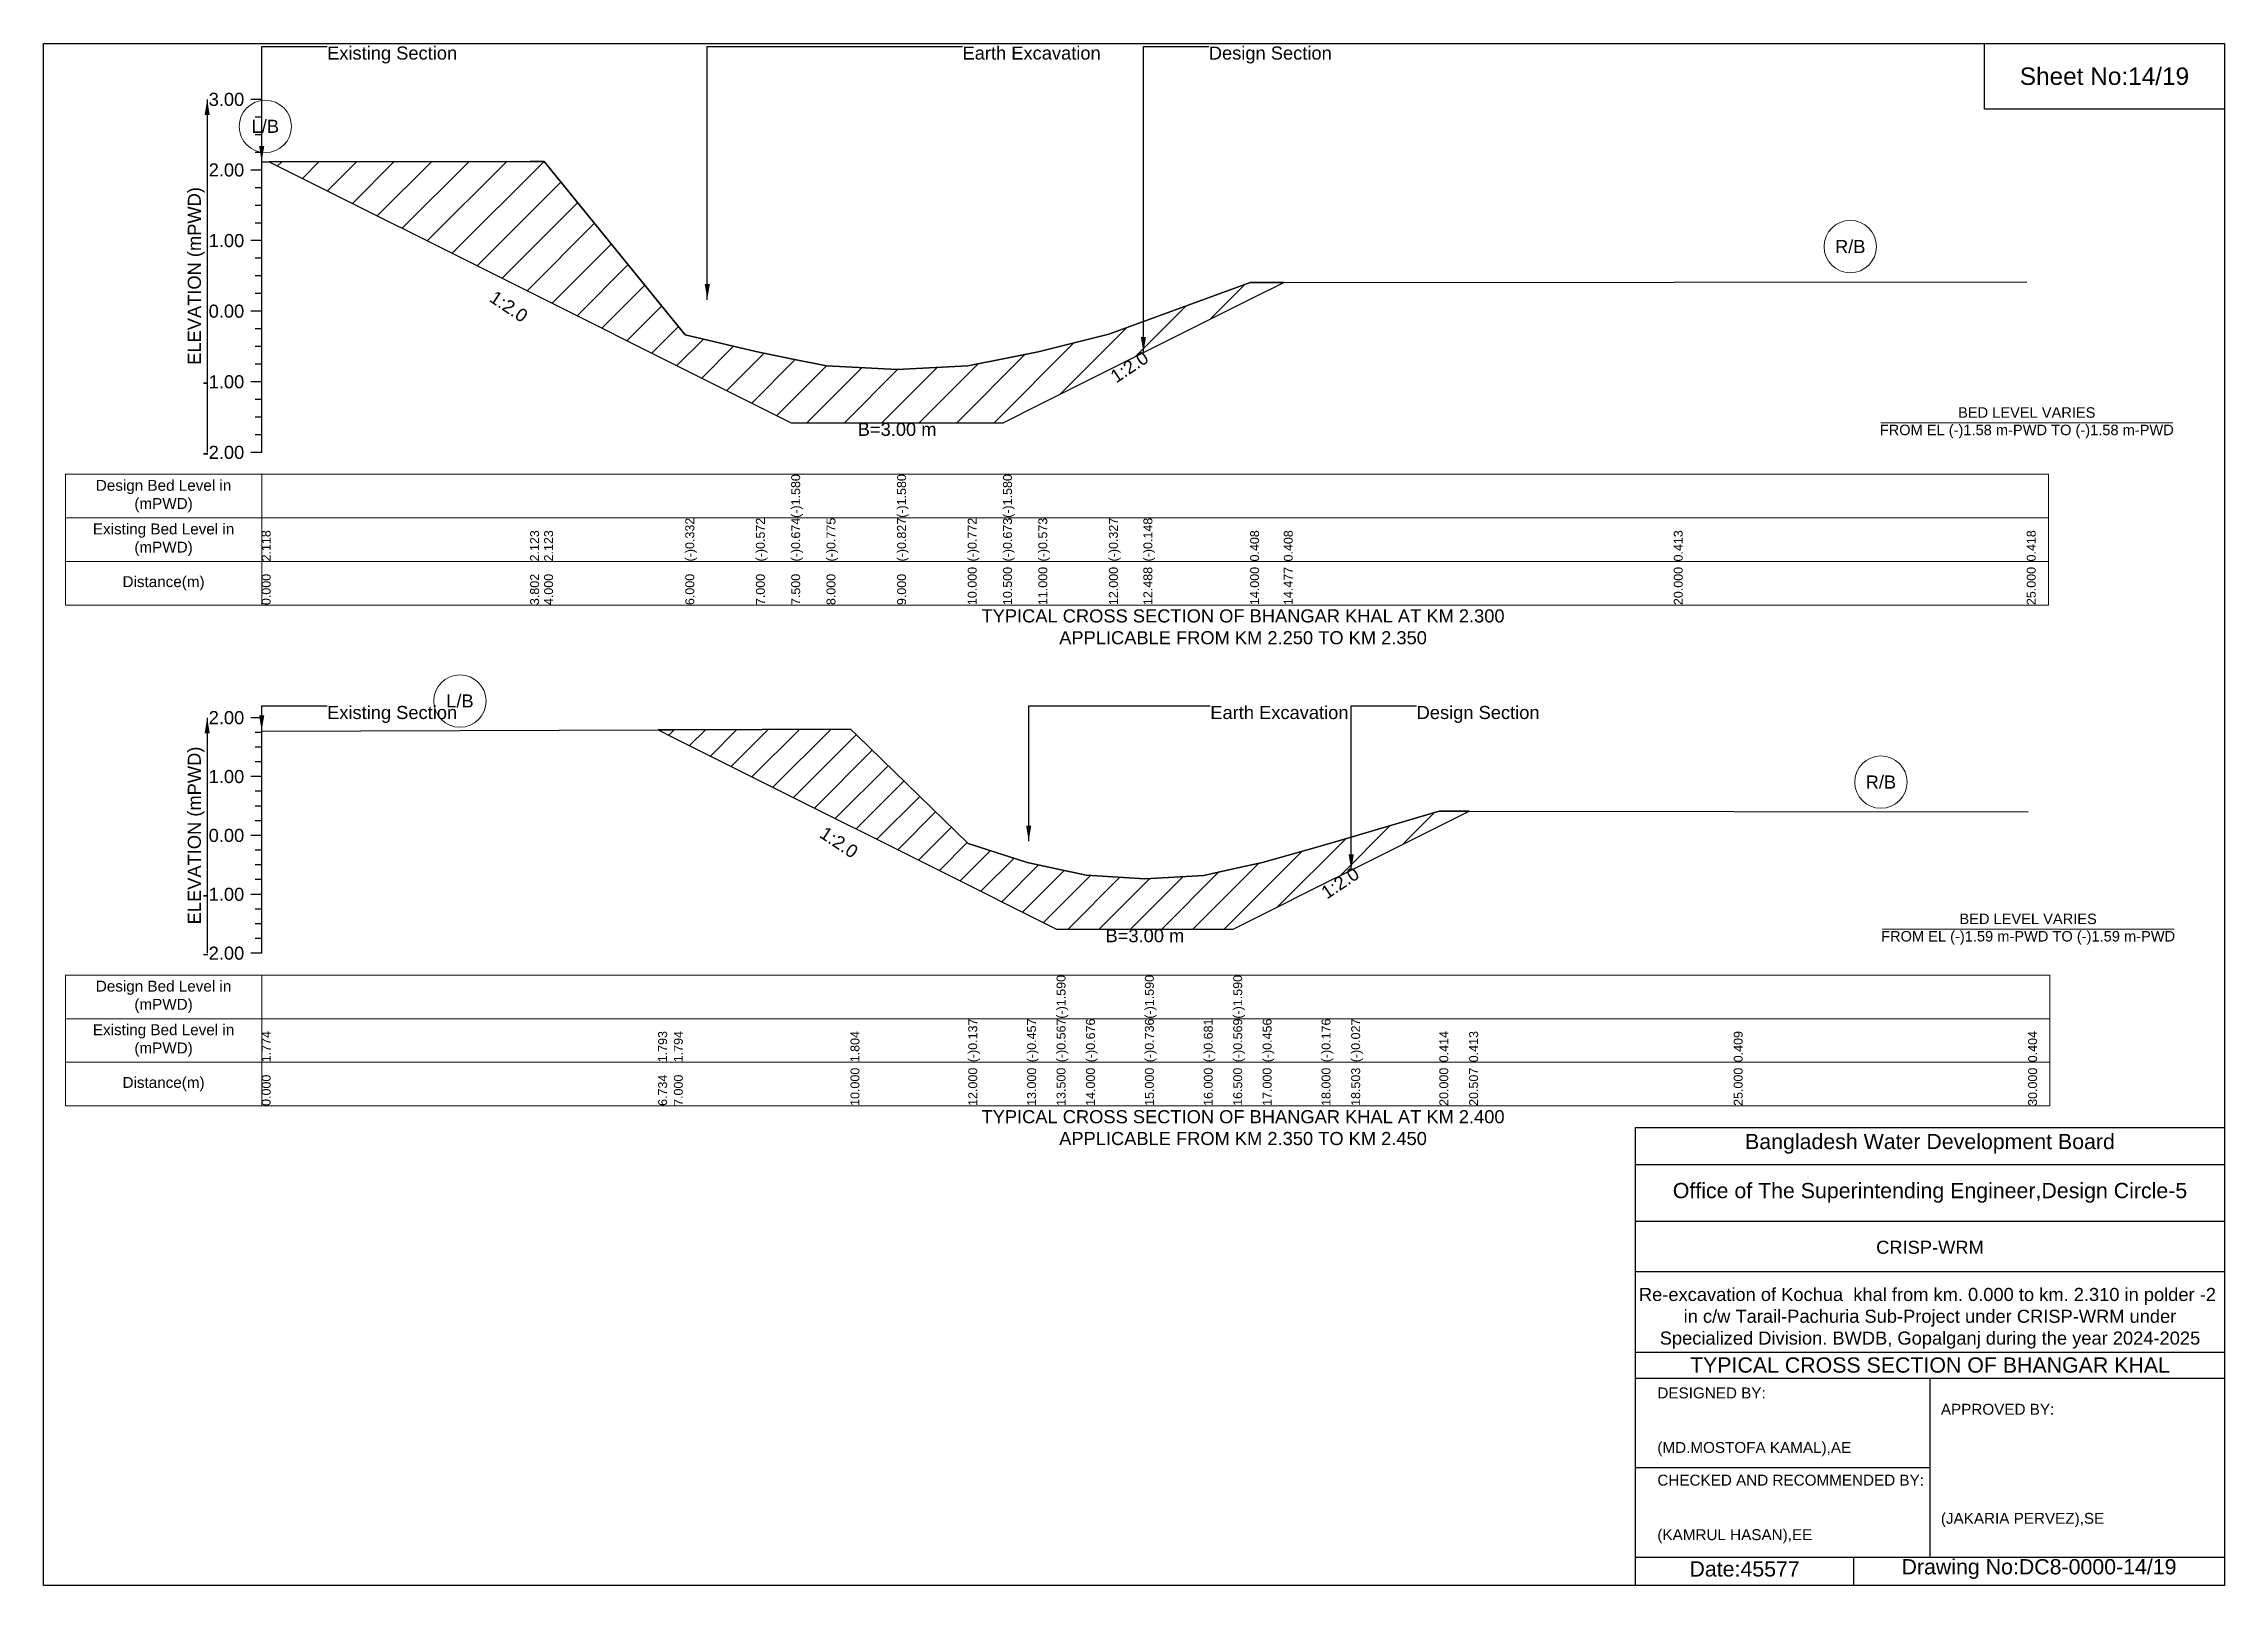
# Model space of a CAD drawing. Header units: inches. Extents: x 91000 to 288000, y -5656 to 0.
# Drawn here: x 230000 to 238000, y -5656 to 0 of the extents above; entities that cross this region are included whole.
import ezdxf

# ---------------------------------------------------------------- set-up
doc = ezdxf.new("R2010")
doc.units = ezdxf.units.IN
doc.header["$LTSCALE"] = 7
doc.header["$MEASUREMENT"] = 0
for name, color, linetype, lineweight in [('Cross section Data Border', 7, 'Continuous', 9), ('Cross Section Labels', 7, 'Continuous', 9), ('Existing_Bed_Level for Xsection', 7, 'Continuous', 25)]:
    doc.layers.add(name, color=color, linetype=linetype, lineweight=lineweight)
doc.styles.get("Standard").update_dxf_attribs({"font": 'arial.ttf'})
doc.dimstyles.get("Standard").update_dxf_attribs({"dimtxt": 0.18, "dimasz": 0.18, "dimexe": 0.18, "dimexo": 0.0625, "dimgap": 0.09, "dimtad": 0, "dimtih": 1, "dimtoh": 1, "dimdec": 4, "dimzin": 0, "dimdsep": 46, "dimtxsty": 'Standard', "dimcen": 0.09, "dimadec": 0, "dimazin": 0, "dimtfac": 1, "dimtdec": 4, "dimtofl": 0, "dimtmove": 0, "dimatfit": 3, "dimfxl": 1, "dimtolj": 1, "dimtzin": 0, "dimarcsym": 0})

msp = doc.modelspace()

# ---------------------------------------------------------------- texts
at = {"attachment_point": 5}
for s, insert, char_height in [('Sheet No:14/19', (237560, -120), 64), ('Bangladesh Water Development Board', (236920, -4036), 56), ('Office of The Superintending Engineer,Design Circle-5', (236920, -4216), 56)]:
    msp.add_mtext(s, dxfattribs=dict(at, insert=insert, char_height=char_height))
for s, insert, char_height, width, attachment_point in [('CRISP-WRM', (236920, -4416), 48, 2240, 5), ('Re-excavation of Kochua  khal from km. 0.000 to km. 2.310 in polder -2  in c/w Tarail-Pachuria Sub-Project under CRISP-WRM under Specialized Division. BWDB, Gopalganj during the year 2024-2025', (236920, -4676), 48, 2160, 5), ('TYPICAL CROSS SECTION OF BHANGAR KHAL', (236920, -4848), 56, 2240, 5), ('DESIGNED BY:^J^J^J(MD.MOSTOFA KAMAL),AE', (235920, -5056), 40, 1120, 4), ('APPROVED BY:^J^J^J^J^J^J(JAKARIA PERVEZ),SE', (236960, -5216), 40, 1120, 4), ('CHECKED AND RECOMMENDED BY:^J^J^J(KAMRUL HASAN),EE', (235920, -5376), 40, 1120, 4), ('Date:45577', (236240, -5596), 56, 1120, 5), ('Drawing No:DC8-0000-14/19', (237320, -5596), 56, 1760, 5)]:
    msp.add_mtext(s, dxfattribs=dict(insert=insert, char_height=char_height, width=width, attachment_point=attachment_point))
at = {"layer": 'Cross section Data Border', "char_height": 40, "width": 640, "attachment_point": 5}
for s, insert in [('Design Bed Level in (mPWD)', (230440, -1659.8)), ('Existing Bed Level in (mPWD)', (230440, -1819.8)), ('Distance(m)', (230440, -1979.8)), ('Design Bed Level in (mPWD)', (230440, -3497)), ('Existing Bed Level in (mPWD)', (230440, -3657)), ('Distance(m)', (230440, -3817))]:
    msp.add_mtext(s, dxfattribs=dict(at, insert=insert))
at = {"layer": 'Cross Section Labels'}
for s, insert, char_height, attachment_point in [('Existing Section', (231040, -10.6), 48, 1), ('Earth Excavation', (233371, -10.6), 48, 1), ('Design Section', (234274.5, -10.6), 48, 1), ('L/B', (230813.4, -303.7), 48, 5), ('R/B', (236627.5, -744.7), 48, 5), ('BED LEVEL VARIES ^JFROM EL (-)1.58 m-PWD TO (-)1.58 m-PWD', (237275, -1391), 38.4, 5), ('B=3.00 m', (233131, -1391), 48, 2), ('TYPICAL CROSS SECTION OF BHANGAR KHAL AT KM 2.300^JAPPLICABLE FROM KM 2.250 TO KM 2.350', (234400, -2139.8), 48, 5), ('L/B', (231527.2, -2411.8), 48, 5), ('Existing Section', (231040, -2429.8), 48, 1), ('Earth Excavation', (234280, -2429.8), 48, 1), ('Design Section', (235036.8, -2429.8), 48, 1), ('R/B', (236740, -2709.2), 48, 5), ('BED LEVEL VARIES ^JFROM EL (-)1.59 m-PWD TO (-)1.59 m-PWD', (237280, -3248.5), 38.4, 5), ('B=3.00 m', (234040, -3248.5), 48, 2), ('TYPICAL CROSS SECTION OF BHANGAR KHAL AT KM 2.400^JAPPLICABLE FROM KM 2.350 TO KM 2.450', (234400, -3977), 48, 5)]:
    msp.add_mtext(s, dxfattribs=dict(at, insert=insert, char_height=char_height, attachment_point=attachment_point))
at = {"layer": 'Cross Section Labels', "char_height": 48, "attachment_point": 2}
for insert, rotation in [((231719.9, -944.5), 326.30993), ((233969.7, -1165.9), 33.69007), ((232931.2, -2910.1), 326.30993), ((234742.8, -3059.1), 33.69007)]:
    msp.add_mtext('1:2.0', dxfattribs=dict(at, insert=insert, rotation=rotation))
at = {"layer": 'Existing_Bed_Level for Xsection', "char_height": 48, "attachment_point": 6}
for s, insert in [('3.00', (230736, -204.8)), ('2.00', (230736, -463.8)), ('1.00', (230736, -722.8)), ('0.00', (230736, -981.8)), ('-1.00', (230736, -1240.8)), ('-2.00', (230736, -1499.8)), ('2.00', (230736, -2473)), ('1.00', (230736, -2689)), ('0.00', (230736, -2905)), ('-1.00', (230736, -3121)), ('-2.00', (230736, -3337))]:
    msp.add_mtext(s, dxfattribs=dict(at, insert=insert))
at = {"layer": 'Existing_Bed_Level for Xsection', "rotation": 90}
for s, insert, char_height, attachment_point in [('ELEVATION (mPWD)', (230560, -852.3), 48, 5), ('(-)1.580', (232742.5, -1739.8), 32.8, 1), ('(-)1.580', (233131, -1739.8), 32.8, 1), ('(-)1.580', (233519.5, -1739.8), 32.8, 1), ('(-)0.332', (232354, -1899.8), 32.8, 1), ('(-)0.572', (232613, -1899.8), 32.8, 1), ('(-)0.674', (232742.5, -1899.8), 32.8, 1), ('(-)0.775', (232872, -1899.8), 32.8, 1), ('(-)0.827', (233131, -1899.8), 32.8, 1), ('(-)0.772', (233390, -1899.8), 32.8, 1), ('(-)0.673', (233519.5, -1899.8), 32.8, 1), ('(-)0.573', (233649, -1899.8), 32.8, 1), ('(-)0.327', (233908, -1899.8), 32.8, 1), ('(-)0.148', (234034.5, -1899.8), 32.8, 1), ('2.118', (230800, -1899.8), 32.8, 1), ('2.123', (231784.7, -1899.8), 32.8, 1), ('2.123', (231836, -1899.8), 32.8, 1), ('0.408', (234426, -1899.8), 32.8, 1), ('0.408', (234549.5, -1899.8), 32.8, 1), ('0.413', (235980, -1899.8), 32.8, 1), ('0.418', (237275, -1899.8), 32.8, 1), ('0.000', (230800, -2059.8), 32.8, 1), ('3.802', (231784.7, -2059.8), 32.8, 1), ('4.000', (231836, -2059.8), 32.8, 1), ('6.000', (232354, -2059.8), 32.8, 1), ('7.000', (232613, -2059.8), 32.8, 1), ('7.500', (232742.5, -2059.8), 32.8, 1), ('8.000', (232872, -2059.8), 32.8, 1), ('9.000', (233131, -2059.8), 32.8, 1), ('10.000', (233390, -2059.8), 32.8, 1), ('10.500', (233519.5, -2059.8), 32.8, 1), ('11.000', (233649, -2059.8), 32.8, 1), ('12.000', (233908, -2059.8), 32.8, 1), ('12.488', (234034.5, -2059.8), 32.8, 1), ('14.000', (234426, -2059.8), 32.8, 1), ('14.477', (234549.5, -2059.8), 32.8, 1), ('20.000', (235980, -2059.8), 32.8, 1), ('25.000', (237275, -2059.8), 32.8, 1), ('ELEVATION (mPWD)', (230560, -2905), 48, 5), ('(-)1.590', (233716, -3577), 32.8, 1), ('(-)1.590', (234040, -3577), 32.8, 1), ('(-)1.590', (234364, -3577), 32.8, 1), ('(-)0.137', (233392, -3737), 32.8, 1), ('(-)0.457', (233608, -3737), 32.8, 1), ('(-)0.567', (233716, -3737), 32.8, 1), ('(-)0.676', (233824, -3737), 32.8, 1), ('(-)0.736', (234040, -3737), 32.8, 1), ('(-)0.681', (234256, -3737), 32.8, 1), ('(-)0.569', (234364, -3737), 32.8, 1), ('(-)0.456', (234472, -3737), 32.8, 1), ('(-)0.176', (234688, -3737), 32.8, 1), ('(-)0.027', (234796.8, -3737), 32.8, 1), ('1.774', (230800, -3737), 32.8, 1), ('1.793', (232254.4, -3737), 32.8, 1), ('1.794', (232312, -3737), 32.8, 1), ('1.804', (232960, -3737), 32.8, 1), ('0.414', (235120, -3737), 32.8, 1), ('0.413', (235229.5, -3737), 32.8, 1), ('0.409', (236200, -3737), 32.8, 1), ('0.404', (237280, -3737), 32.8, 1), ('10.000', (232960, -3897), 32.8, 1), ('12.000', (233392, -3897), 32.8, 1), ('13.000', (233608, -3897), 32.8, 1), ('13.500', (233716, -3897), 32.8, 1), ('14.000', (233824, -3897), 32.8, 1), ('15.000', (234040, -3897), 32.8, 1), ('16.000', (234256, -3897), 32.8, 1), ('16.500', (234364, -3897), 32.8, 1), ('17.000', (234472, -3897), 32.8, 1), ('18.000', (234688, -3897), 32.8, 1), ('18.503', (234796.8, -3897), 32.8, 1), ('20.000', (235120, -3897), 32.8, 1), ('20.507', (235229.5, -3897), 32.8, 1), ('25.000', (236200, -3897), 32.8, 1), ('30.000', (237280, -3897), 32.8, 1), ('0.000', (230800, -3897), 32.8, 1), ('6.734', (232254.4, -3897), 32.8, 1), ('7.000', (232312, -3897), 32.8, 1)]:
    msp.add_mtext(s, dxfattribs=dict(at, insert=insert, char_height=char_height, attachment_point=attachment_point))

# ---------------------------------------------------------------- hatches: boundary and pattern name
at = {"layer": 'Existing_Bed_Level for Xsection'}
h = msp.add_hatch(dxfattribs=at)
h.set_pattern_fill('ANSI31', color=256, scale=777, style=0)
h.paths.add_polyline_path([(230826.9, -433.2), (231784.7, -912.1), (231836, -937.8), (232354, -1196.8), (232613, -1326.3), (232742.5, -1391), (232872, -1391), (233131, -1391), (233390, -1391), (233519.5, -1391), (233649, -1326.3), (233908, -1196.8), (234034.5, -1133.5), (234426, -937.8), (234549.5, -876), (234426, -876.1), (234034.5, -1020), (233908, -1066.5), (233649, -1130.2), (233519.5, -1156), (233390, -1181.8), (233131, -1196), (232872, -1182.5), (232742.5, -1156.2), (232613, -1130), (232354, -1067.8), (231836, -431.9), (231784.7, -432)])
h = msp.add_hatch(dxfattribs=at)
h.set_pattern_fill('ANSI31', color=256, scale=648, style=0)
h.paths.add_polyline_path([(232254.4, -2517.7), (232312, -2546.5), (232960, -2870.5), (232985.2, -2883.1), (233392, -3086.5), (233608, -3194.5), (233716, -3248.5), (233824, -3248.5), (234040, -3248.5), (234256, -3248.5), (234364, -3248.5), (234472, -3194.5), (234688, -3086.5), (234796.8, -3032.1), (235120, -2870.5), (235229.5, -2815.7), (235120, -2815.6), (234796.8, -2911), (234688, -2943), (234472, -3003.5), (234364, -3027.8), (234256, -3052.1), (234040, -3064), (233824, -3051), (233716, -3027.4), (233608, -3003.7), (233392, -2934.6), (232985.2, -2539.8), (232960, -2515.4), (232312, -2517.5)])

# ---------------------------------------------------------------- linework, layer by layer
for points in [[(230000, 0), (238000, 0), (238000, -5656), (230000, -5656)], [(237120, 0), (238000, 0), (238000, -240), (237120, -240)]]:
    msp.add_lwpolyline(points, close=True)
for points in [[(235840, -5656), (235840, -3976), (238000, -3976)], [(235840, -4112), (238000, -4112)], [(235840, -4320), (238000, -4320)], [(235840, -4504), (238000, -4504)], [(235840, -4800), (238000, -4800)], [(235840, -4896), (238000, -4896)], [(236920, -4896), (236920, -5552)], [(235840, -5224), (236920, -5224)], [(235840, -5552), (238000, -5552)], [(236640, -5552), (236640, -5656)]]:
    msp.add_lwpolyline(points)
at = {"layer": 'Cross section Data Border'}
for points in [[(230080, -1579.8), (237355, -1579.8), (237355, -2059.8), (230080, -2059.8)], [(230080, -3417), (237360, -3417), (237360, -3897), (230080, -3897)]]:
    msp.add_lwpolyline(points, close=True, dxfattribs=at)
for points in [[(230800, -1579.8), (230800, -2059.8)], [(230080, -1739.8), (237355, -1739.8)], [(230080, -1899.8), (237355, -1899.8)], [(230800, -3417), (230800, -3897)], [(230080, -3577), (237360, -3577)], [(230080, -3737), (237360, -3737)]]:
    msp.add_lwpolyline(points, dxfattribs=at)
at = {"layer": 'Cross Section Labels'}
for points in [[(236739.2, -1391), (237810.8, -1391)], [(236744.2, -3248.5), (237815.8, -3248.5)]]:
    msp.add_lwpolyline(points, dxfattribs=at)
for centre in [(230813.4, -303.7), (236627.5, -744.7), (231527.2, -2411.8), (236740, -2709.2)]:
    msp.add_circle(centre, 96, dxfattribs=at)
at = {"layer": 'Existing_Bed_Level for Xsection'}
for points in [[(230800, -204.8), (230760, -204.8)], [(230800, -1499.8), (230800, -1240.8), (230800, -981.8), (230800, -722.8), (230800, -463.8), (230800, -204.8)], [(230800, -269.6), (230776, -269.6)], [(230800, -334.3), (230776, -334.3)], [(230800, -399.1), (230776, -399.1)], [(230800, -463.8), (230760, -463.8)], [(230800, -433.2), (230826.9, -433.2), (231784.7, -432), (231836, -431.9), (232354, -1067.8), (232613, -1130), (232742.5, -1156.2), (232742.5, -1156.2), (232872, -1182.5), (233131, -1196), (233131, -1196), (233390, -1181.8), (233519.5, -1156), (233519.5, -1156), (233649, -1130.2), (233908, -1066.5), (234034.5, -1020), (234426, -876.1), (234549.5, -876), (235980, -874.8), (237275, -873.5)], [(230800, -528.6), (230776, -528.6)], [(230800, -593.3), (230776, -593.3)], [(230800, -658.1), (230776, -658.1)], [(230800, -722.8), (230760, -722.8)], [(230800, -787.6), (230776, -787.6)], [(230800, -852.3), (230776, -852.3)], [(230800, -917.1), (230776, -917.1)], [(230800, -981.8), (230760, -981.8)], [(230800, -1046.6), (230776, -1046.6)], [(230800, -1111.3), (230776, -1111.3)], [(230800, -1176.1), (230776, -1176.1)], [(230800, -1240.8), (230760, -1240.8)], [(230800, -1305.6), (230776, -1305.6)], [(230800, -1370.3), (230776, -1370.3)], [(230800, -1435.1), (230776, -1435.1)], [(230800, -1499.8), (230760, -1499.8)], [(230800, -2473), (230760, -2473)], [(230800, -3337), (230800, -3121), (230800, -2905), (230800, -2689), (230800, -2473)], [(230800, -2527), (230776, -2527)], [(230800, -2521.8), (232254.4, -2517.7), (232312, -2517.5), (232960, -2515.4), (232985.2, -2539.8), (233392, -2934.6), (233608, -3003.7), (233716, -3027.4), (233716, -3027.4), (233824, -3051), (234040, -3064), (234040, -3064), (234256, -3052.1), (234364, -3027.8), (234364, -3027.8), (234472, -3003.5), (234688, -2943), (234796.8, -2911), (235120, -2815.6), (235229.5, -2815.7), (236200, -2816.7), (237280, -2817.8)], [(230800, -2581), (230776, -2581)], [(230800, -2635), (230776, -2635)], [(230800, -2689), (230760, -2689)], [(230800, -2743), (230776, -2743)], [(230800, -2797), (230776, -2797)], [(230800, -2851), (230776, -2851)], [(230800, -2905), (230760, -2905)], [(230800, -2959), (230776, -2959)], [(230800, -3013), (230776, -3013)], [(230800, -3067), (230776, -3067)], [(230800, -3121), (230760, -3121)], [(230800, -3175), (230776, -3175)], [(230800, -3229), (230776, -3229)], [(230800, -3337), (230760, -3337)], [(230800, -3283), (230776, -3283)]]:
    msp.add_lwpolyline(points, dxfattribs=at)
for points in [[(230826.9, -433.2), (230826.9, -433.2), (231784.7, -912.1), (231836, -937.8), (232354, -1196.8), (232613, -1326.3), (232742.5, -1391), (232742.5, -1391), (232872, -1391), (233131, -1391), (233131, -1391), (233390, -1391), (233519.5, -1391), (233519.5, -1391), (233649, -1326.3), (233908, -1196.8), (234034.5, -1133.5), (234426, -937.8), (234549.5, -876), (234426, -876.1), (234034.5, -1020), (233908, -1066.5), (233649, -1130.2), (233519.5, -1156), (233519.5, -1156), (233390, -1181.8), (233131, -1196), (233131, -1196), (232872, -1182.5), (232742.5, -1156.2), (232742.5, -1156.2), (232613, -1130), (232354, -1067.8), (231836, -431.9), (231784.7, -432), (230826.9, -433.2)], [(232254.4, -2517.7), (232254.4, -2517.7), (232312, -2546.5), (232960, -2870.5), (232985.2, -2883.1), (233392, -3086.5), (233608, -3194.5), (233716, -3248.5), (233716, -3248.5), (233824, -3248.5), (234040, -3248.5), (234040, -3248.5), (234256, -3248.5), (234364, -3248.5), (234364, -3248.5), (234472, -3194.5), (234688, -3086.5), (234796.8, -3032.1), (235120, -2870.5), (235229.5, -2815.7), (235229.5, -2815.7), (235229.5, -2815.7), (235120, -2815.6), (234796.8, -2911), (234688, -2943), (234472, -3003.5), (234364, -3027.8), (234364, -3027.8), (234256, -3052.1), (234040, -3064), (234040, -3064), (233824, -3051), (233716, -3027.4), (233716, -3027.4), (233608, -3003.7), (233392, -2934.6), (232985.2, -2539.8), (232960, -2515.4), (232312, -2517.5), (232254.4, -2517.7)]]:
    msp.add_lwpolyline(points, close=True, dxfattribs=at)

msp.set_redraw_order([(e.dxf.handle, doc.entitydb.next_handle()) for e in msp.query("TEXT MTEXT ATTDEF DIMENSION ARC_DIMENSION")])  # texts and dimensions are drawn at this point

# ---------------------------------------------------------------- leaders
at = {"layer": 'Cross Section Labels', "annotation_type": 0, "has_hookline": 1, "hookline_direction": 0}
for points, text_width in [([(230800, -433.2), (230800, -10.6), (231039.9, -10.6)], 467.2), ([(232434.7, -939.4), (232434.7, -10.6), (233370.9, -10.6)], 497), ([(234034.5, -1133.5), (234034.5, -10.6), (234274.4, -10.6)], 441.2), ([(230800, -2521.8), (230800, -2429.8), (231039.9, -2429.8)], 467.2), ([(233613.7, -2926.3), (233613.7, -2429.8), (234279.9, -2429.8)], 497), ([(234796.8, -3032.1), (234796.8, -2429.8), (235036.7, -2429.8)], 441.2)]:
    msp.add_leader(points, dimstyle='Standard', override={"dimasz": 57.6}, dxfattribs=dict(at, text_width=text_width))
at = {"layer": 'Existing_Bed_Level for Xsection'}
for points in [[(230600, -204.8), (230600, -1499.8)], [(230600, -2473), (230600, -3337)]]:
    msp.add_leader(points, dimstyle='Standard', override={"dimasz": 57.6}, dxfattribs=at)

doc.saveas('drawing.dxf')
